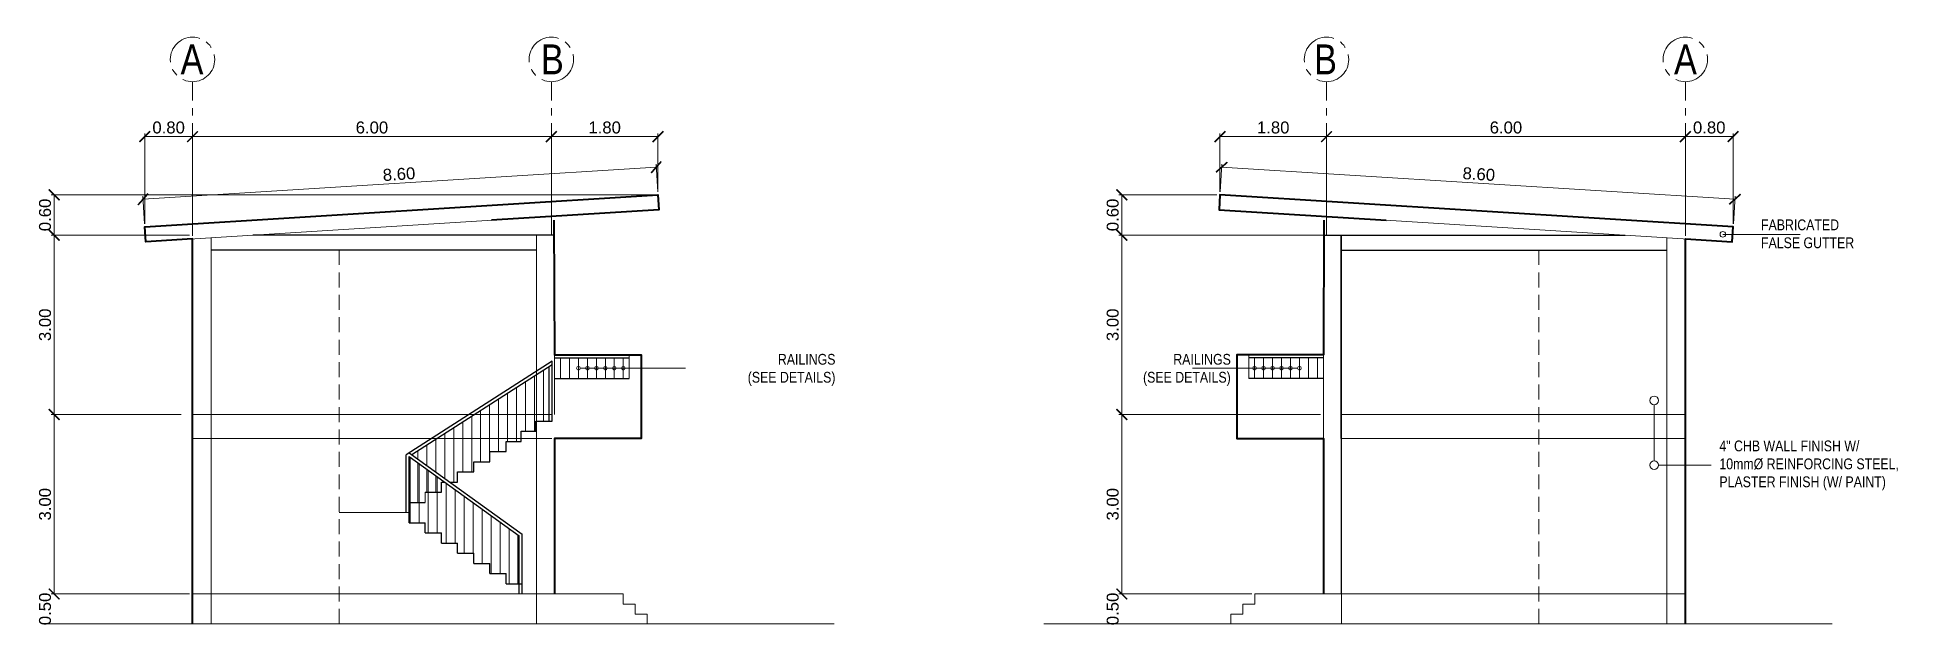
# Model space of a CAD drawing. Header units: metres. Extents: x -460 to 31334, y -1777 to 24987.
# Drawn here: x 71.7 to 102.81, y -844.78 to -834.96 of the extents above; entities that cross this region are included whole.
import ezdxf

# ---------------------------------------------------------------- set-up
doc = ezdxf.new("R2010")
doc.units = ezdxf.units.M
doc.header["$MEASUREMENT"] = 0
doc.linetypes.add('CENTER2', pattern=[1.125, 0.75, -0.125, 0.125, -0.125])
doc.linetypes.add('DASHED2', pattern=[0.375, 0.25, -0.125])
doc.layers.get('Defpoints').update_dxf_attribs({"color": 2})
doc.layers.add('01 FURNITURE', color=8, linetype='Continuous')
doc.layers.add('Anno_Flr. Level', color=1, linetype='Continuous')
doc.layers.add('Arch_Door', color=1, linetype='Continuous', lineweight=18)
doc.layers.add('DIM', color=8, linetype='Continuous', lineweight=5)
doc.styles.add('AN100', font='ARIALN.TTF', dxfattribs={"height": 0.25})
doc.styles.get("Standard").update_dxf_attribs({"font": 'arial.ttf'})
doc.dimstyles.new('elev', dxfattribs={"dimtxt": 0.2, "dimasz": 0.18, "dimexe": 0.05, "dimexo": 0.05, "dimgap": 0.05, "dimtad": 1, "dimzin": 0, "dimdsep": 46, "dimtxsty": 'Standard', "dimblk": 'ARCHTICK', "dimcen": 0.025, "dimclrd": 256, "dimclre": 256, "dimadec": 0, "dimazin": 0, "dimtfac": 1, "dimtix": 1, "dimtofl": 0, "dimtmove": 0, "dimatfit": 3, "dimldrblk": 'ARCHTICK', "dimfxl": 0.1, "dimtolj": 1, "dimtzin": 0, "dimlwd": -1, "dimlwe": -1, "dimarcsym": 0})

msp = doc.modelspace()

# ---------------------------------------------------------------- texts
at = {"layer": 'Anno_Flr. Level', "color": 1, "lineweight": 9, "char_height": 0.18, "width": 3.0536596}
for s, insert, attachment_point in [('\\A1;{\\fArial Narrow|b0|i0|c0|p34;FABRICATED \\PFALSE GUTTER}', (100.51948, -838.00842), 1), ('\\A1;{\\fArial Narrow|b0|i0|c0|p34;RAILINGS \\P(SEE DETAILS) }', (85.04462, -840.25641), 3), ('\\A1;\\pi2.11768;{\\fArial Narrow|b0|i0|c0|p34;RAILINGS \\P\\pi1.61206;(SEE DETAILS) }', (88.57555, -840.25641), 1), ('\\A1;{\\fArial Narrow|b0|i0|c0|p34;4" CHB WALL FINISH W/ 10mmØ REINFORCING STEEL, PLASTER FINISH (W/ PAINT) }', (99.82366, -841.70444), 1)]:
    msp.add_mtext(s, dxfattribs=dict(at, insert=insert, attachment_point=attachment_point))
at = {"layer": 'Arch_Door', "color": 5, "linetype": 'Continuous', "char_height": 0.5, "width": 0.1151731, "style": 'AN100'}
for s, insert, attachment_point in [('{\\C3;A}', (74.4774, -835.0827), 3), ('{\\C3;B}', (80.5028, -835.0827), 3), ('{\\C3;B}', (93.0475, -835.0827), 1), ('{\\C3;A}', (99.06553, -835.0827), 1)]:
    msp.add_mtext(s, dxfattribs=dict(at, insert=insert, attachment_point=attachment_point))

# ---------------------------------------------------------------- blocks, each defined once
blk = doc.blocks.new('_ArchTick')
at = {"color": 0, "linetype": 'ByBlock', "const_width": 0.15}
blk.add_lwpolyline([(-0.5, -0.5), (0.5, 0.5)], dxfattribs=at)
blk = doc.blocks.new('*D699')
at = {"layer": 'Defpoints', "color": 0, "transparency": 16777216}
for p in [(73.468, -837.671), (82.077, -837.596), (73.497, -838.132)]:
    blk.add_point(p, dxfattribs=at)
at = {"layer": 'DIM', "transparency": 16777216}
for p, q in [((82.074, -837.546), (82.045, -837.085)), ((82.048, -837.135), (73.468, -837.671)), ((73.494, -838.083), (73.465, -837.621))]:
    blk.add_line(p, q, dxfattribs=at)
at = {"layer": 'DIM', "transparency": 16777216, "xscale": 0.18, "yscale": 0.18, "zscale": 0.18}
for p, rotation in [((82.048, -837.135), 3.576334375000414), ((73.468, -837.671), 183.5763343750004)]:
    blk.add_blockref('_ArchTick', p, dxfattribs=dict(at, rotation=rotation))
at = {"layer": 'DIM', "color": 0, "lineweight": 9, "transparency": 16777216, "insert": (77.748, -837.251), "char_height": 0.2, "attachment_point": 5, "rotation": 3.5763}
blk.add_mtext('\\A1;8.60', dxfattribs=at)
blk = doc.blocks.new('*D700')
at = {"layer": 'Defpoints', "color": 0, "transparency": 16777216}
for p in [(80.295, -836.624), (80.295, -837.92), (74.295, -838.333)]:
    blk.add_point(p, dxfattribs=at)
at = {"layer": 'DIM', "transparency": 16777216}
for p, q in [((74.295, -838.283), (74.295, -836.574)), ((74.295, -836.624), (80.295, -836.624)), ((80.295, -837.87), (80.295, -836.574))]:
    blk.add_line(p, q, dxfattribs=at)
at = {"layer": 'DIM', "transparency": 16777216, "xscale": 0.18, "yscale": 0.18, "zscale": 0.18, "rotation": 180}
blk.add_blockref('_ArchTick', (74.295, -836.624), dxfattribs=at)
at = {"layer": 'DIM', "transparency": 16777216, "xscale": 0.18, "yscale": 0.18, "zscale": 0.18}
blk.add_blockref('_ArchTick', (80.295, -836.624), dxfattribs=at)
at = {"layer": 'DIM', "color": 0, "lineweight": 9, "transparency": 16777216, "insert": (77.295, -836.472), "char_height": 0.2, "attachment_point": 5}
blk.add_mtext('\\A1;6.00', dxfattribs=at)
blk = doc.blocks.new('*D693')
at = {"layer": 'Defpoints', "color": 0, "transparency": 16777216}
for p in [(74.078, -841.27), (71.982, -844.27), (74.295, -844.27)]:
    blk.add_point(p, dxfattribs=at)
at = {"layer": 'DIM', "transparency": 16777216}
for p, q in [((74.028, -841.27), (71.932, -841.27)), ((71.982, -841.27), (71.982, -844.27)), ((74.245, -844.27), (71.932, -844.27))]:
    blk.add_line(p, q, dxfattribs=at)
at = {"layer": 'DIM', "transparency": 16777216, "xscale": 0.18, "yscale": 0.18, "zscale": 0.18}
for p, rotation in [((71.982, -841.27), 90), ((71.982, -844.27), 270)]:
    blk.add_blockref('_ArchTick', p, dxfattribs=dict(at, rotation=rotation))
at = {"layer": 'DIM', "color": 0, "lineweight": 9, "transparency": 16777216, "insert": (71.83, -842.77), "char_height": 0.2, "attachment_point": 5, "rotation": 90}
blk.add_mtext('\\A1;3.00', dxfattribs=at)
blk = doc.blocks.new('*D694')
at = {"layer": 'Defpoints', "color": 0, "transparency": 16777216}
for p in [(74.295, -844.27), (71.982, -844.77), (73.564, -844.77)]:
    blk.add_point(p, dxfattribs=at)
at = {"layer": 'DIM', "transparency": 16777216}
for p, q in [((74.245, -844.27), (71.932, -844.27)), ((73.514, -844.77), (71.932, -844.77))]:
    blk.add_line(p, q, dxfattribs=at)
at = {"layer": 'DIM', "color": 0, "lineweight": 9, "transparency": 16777216, "insert": (71.83, -844.52), "char_height": 0.2, "attachment_point": 5, "rotation": 90}
blk.add_mtext('\\A1;0.50', dxfattribs=at)
blk = doc.blocks.new('*D695')
at = {"layer": 'Defpoints', "color": 0, "transparency": 16777216}
for p in [(74.295, -838.27), (71.982, -841.27), (74.156, -841.27)]:
    blk.add_point(p, dxfattribs=at)
at = {"layer": 'DIM', "transparency": 16777216}
for p, q in [((74.245, -838.27), (71.932, -838.27)), ((71.982, -838.27), (71.982, -841.27)), ((74.106, -841.27), (71.932, -841.27))]:
    blk.add_line(p, q, dxfattribs=at)
at = {"layer": 'DIM', "transparency": 16777216, "xscale": 0.18, "yscale": 0.18, "zscale": 0.18}
for p, rotation in [((71.982, -838.27), 90), ((71.982, -841.27), 270)]:
    blk.add_blockref('_ArchTick', p, dxfattribs=dict(at, rotation=rotation))
at = {"layer": 'DIM', "color": 0, "lineweight": 9, "transparency": 16777216, "insert": (71.83, -839.77), "char_height": 0.2, "attachment_point": 5, "rotation": 90}
blk.add_mtext('\\A1;3.00', dxfattribs=at)
blk = doc.blocks.new('*D696')
at = {"layer": 'Defpoints', "color": 0, "transparency": 16777216}
for p in [(82.077, -837.596), (71.982, -838.27), (74.295, -838.27)]:
    blk.add_point(p, dxfattribs=at)
at = {"layer": 'DIM', "transparency": 16777216}
for p, q in [((82.027, -837.596), (71.932, -837.596)), ((71.982, -837.596), (71.982, -838.27)), ((74.245, -838.27), (71.932, -838.27))]:
    blk.add_line(p, q, dxfattribs=at)
at = {"layer": 'DIM', "transparency": 16777216, "xscale": 0.18, "yscale": 0.18, "zscale": 0.18}
for p, rotation in [((71.982, -837.596), 90), ((71.982, -838.27), 270)]:
    blk.add_blockref('_ArchTick', p, dxfattribs=dict(at, rotation=rotation))
at = {"layer": 'DIM', "color": 0, "lineweight": 9, "transparency": 16777216, "insert": (71.83, -837.933), "char_height": 0.2, "attachment_point": 5, "rotation": 90}
blk.add_mtext('\\A1;0.60', dxfattribs=at)
blk = doc.blocks.new('*D713')
at = {"layer": 'Defpoints', "color": 0, "transparency": 16777216}
for p in [(80.295, -836.624), (82.077, -837.596), (80.295, -837.92)]:
    blk.add_point(p, dxfattribs=at)
at = {"layer": 'DIM', "transparency": 16777216}
for p, q in [((80.295, -837.87), (80.295, -836.574)), ((82.077, -836.624), (80.295, -836.624)), ((82.077, -837.546), (82.077, -836.574))]:
    blk.add_line(p, q, dxfattribs=at)
at = {"layer": 'DIM', "transparency": 16777216, "xscale": 0.18, "yscale": 0.18, "zscale": 0.18, "rotation": 180}
blk.add_blockref('_ArchTick', (80.295, -836.624), dxfattribs=at)
at = {"layer": 'DIM', "transparency": 16777216, "xscale": 0.18, "yscale": 0.18, "zscale": 0.18}
blk.add_blockref('_ArchTick', (82.077, -836.624), dxfattribs=at)
at = {"layer": 'DIM', "color": 0, "lineweight": 9, "transparency": 16777216, "insert": (81.186, -836.472), "char_height": 0.2, "attachment_point": 5}
blk.add_mtext('\\A1;1.80', dxfattribs=at)
blk = doc.blocks.new('*D714')
at = {"layer": 'Defpoints', "color": 0, "transparency": 16777216}
for p in [(73.497, -836.624), (73.497, -838.132), (74.295, -838.333)]:
    blk.add_point(p, dxfattribs=at)
at = {"layer": 'DIM', "transparency": 16777216}
for p, q in [((73.497, -838.082), (73.497, -836.574)), ((74.295, -836.624), (73.497, -836.624)), ((74.295, -838.283), (74.295, -836.574))]:
    blk.add_line(p, q, dxfattribs=at)
at = {"layer": 'DIM', "transparency": 16777216, "xscale": 0.18, "yscale": 0.18, "zscale": 0.18, "rotation": 180}
blk.add_blockref('_ArchTick', (73.497, -836.624), dxfattribs=at)
at = {"layer": 'DIM', "transparency": 16777216, "xscale": 0.18, "yscale": 0.18, "zscale": 0.18}
blk.add_blockref('_ArchTick', (74.295, -836.624), dxfattribs=at)
at = {"layer": 'DIM', "color": 0, "lineweight": 9, "transparency": 16777216, "insert": (73.896, -836.472), "char_height": 0.2, "attachment_point": 5}
blk.add_mtext('\\A1;0.80', dxfattribs=at)
blk = doc.blocks.new('*D715')
at = {"layer": 'Defpoints', "color": 0, "transparency": 16777216}
for p in [(91.474, -837.596), (100.083, -837.671), (100.054, -838.132)]:
    blk.add_point(p, dxfattribs=at)
at = {"layer": 'DIM', "transparency": 16777216}
for p, q in [((91.477, -837.546), (91.506, -837.085)), ((91.502, -837.135), (100.083, -837.671)), ((100.057, -838.083), (100.086, -837.621))]:
    blk.add_line(p, q, dxfattribs=at)
at = {"layer": 'DIM', "transparency": 16777216, "xscale": 0.18, "yscale": 0.18, "zscale": 0.18}
for p, rotation in [((91.502, -837.135), 176.4236656249996), ((100.083, -837.671), 356.4236656249996)]:
    blk.add_blockref('_ArchTick', p, dxfattribs=dict(at, rotation=rotation))
at = {"layer": 'DIM', "color": 0, "lineweight": 9, "transparency": 16777216, "insert": (95.802, -837.251), "char_height": 0.2, "attachment_point": 5, "rotation": 356.4237}
blk.add_mtext('\\A1;8.60', dxfattribs=at)
blk = doc.blocks.new('*D718')
at = {"layer": 'Defpoints', "color": 0, "transparency": 16777216}
for p in [(93.255, -836.624), (93.255, -837.92), (99.255, -838.333)]:
    blk.add_point(p, dxfattribs=at)
at = {"layer": 'DIM', "transparency": 16777216}
for p, q in [((93.255, -837.87), (93.255, -836.574)), ((99.255, -836.624), (93.255, -836.624)), ((99.255, -838.283), (99.255, -836.574))]:
    blk.add_line(p, q, dxfattribs=at)
at = {"layer": 'DIM', "transparency": 16777216, "xscale": 0.18, "yscale": 0.18, "zscale": 0.18, "rotation": 180}
blk.add_blockref('_ArchTick', (93.255, -836.624), dxfattribs=at)
at = {"layer": 'DIM', "transparency": 16777216, "xscale": 0.18, "yscale": 0.18, "zscale": 0.18}
blk.add_blockref('_ArchTick', (99.255, -836.624), dxfattribs=at)
at = {"layer": 'DIM', "color": 0, "lineweight": 9, "transparency": 16777216, "insert": (96.255, -836.472), "char_height": 0.2, "attachment_point": 5}
blk.add_mtext('\\A1;6.00', dxfattribs=at)
blk = doc.blocks.new('*D716')
at = {"layer": 'Defpoints', "color": 0, "transparency": 16777216}
for p in [(93.255, -836.624), (91.474, -837.596), (93.255, -837.92)]:
    blk.add_point(p, dxfattribs=at)
at = {"layer": 'DIM', "transparency": 16777216}
for p, q in [((91.474, -837.546), (91.474, -836.574)), ((91.474, -836.624), (93.255, -836.624)), ((93.255, -837.87), (93.255, -836.574))]:
    blk.add_line(p, q, dxfattribs=at)
at = {"layer": 'DIM', "transparency": 16777216, "xscale": 0.18, "yscale": 0.18, "zscale": 0.18, "rotation": 180}
blk.add_blockref('_ArchTick', (91.474, -836.624), dxfattribs=at)
at = {"layer": 'DIM', "transparency": 16777216, "xscale": 0.18, "yscale": 0.18, "zscale": 0.18}
blk.add_blockref('_ArchTick', (93.255, -836.624), dxfattribs=at)
at = {"layer": 'DIM', "color": 0, "lineweight": 9, "transparency": 16777216, "insert": (92.364, -836.472), "char_height": 0.2, "attachment_point": 5}
blk.add_mtext('\\A1;1.80', dxfattribs=at)
blk = doc.blocks.new('*D717')
at = {"layer": 'Defpoints', "color": 0, "transparency": 16777216}
for p in [(100.054, -836.624), (99.255, -838.333), (100.054, -838.132)]:
    blk.add_point(p, dxfattribs=at)
at = {"layer": 'DIM', "transparency": 16777216}
for p, q in [((99.255, -838.283), (99.255, -836.574)), ((99.255, -836.624), (100.054, -836.624)), ((100.054, -838.082), (100.054, -836.574))]:
    blk.add_line(p, q, dxfattribs=at)
at = {"layer": 'DIM', "transparency": 16777216, "xscale": 0.18, "yscale": 0.18, "zscale": 0.18, "rotation": 180}
blk.add_blockref('_ArchTick', (99.255, -836.624), dxfattribs=at)
at = {"layer": 'DIM', "transparency": 16777216, "xscale": 0.18, "yscale": 0.18, "zscale": 0.18}
blk.add_blockref('_ArchTick', (100.054, -836.624), dxfattribs=at)
at = {"layer": 'DIM', "color": 0, "lineweight": 9, "transparency": 16777216, "insert": (99.654, -836.472), "char_height": 0.2, "attachment_point": 5}
blk.add_mtext('\\A1;0.80', dxfattribs=at)
blk = doc.blocks.new('*D721')
at = {"layer": 'Defpoints', "color": 0, "transparency": 16777216}
for p in [(93.203, -841.27), (89.833, -844.27), (92.055, -844.27)]:
    blk.add_point(p, dxfattribs=at)
at = {"layer": 'DIM', "transparency": 16777216}
for p, q in [((93.153, -841.27), (89.783, -841.27)), ((89.833, -841.27), (89.833, -844.27)), ((92.005, -844.27), (89.783, -844.27))]:
    blk.add_line(p, q, dxfattribs=at)
at = {"layer": 'DIM', "transparency": 16777216, "xscale": 0.18, "yscale": 0.18, "zscale": 0.18}
for p, rotation in [((89.833, -841.27), 90), ((89.833, -844.27), 270)]:
    blk.add_blockref('_ArchTick', p, dxfattribs=dict(at, rotation=rotation))
at = {"layer": 'DIM', "color": 0, "lineweight": 9, "transparency": 16777216, "insert": (89.681, -842.77), "char_height": 0.2, "attachment_point": 5, "rotation": 90}
blk.add_mtext('\\A1;3.00', dxfattribs=at)
blk = doc.blocks.new('*D722')
at = {"layer": 'Defpoints', "color": 0, "transparency": 16777216}
for p in [(92.055, -844.27), (89.833, -844.77), (91.655, -844.77)]:
    blk.add_point(p, dxfattribs=at)
at = {"layer": 'DIM', "transparency": 16777216}
for p, q in [((92.005, -844.27), (89.783, -844.27)), ((91.605, -844.77), (89.783, -844.77))]:
    blk.add_line(p, q, dxfattribs=at)
at = {"layer": 'DIM', "color": 0, "lineweight": 9, "transparency": 16777216, "insert": (89.681, -844.52), "char_height": 0.2, "attachment_point": 5, "rotation": 90}
blk.add_mtext('\\A1;0.50', dxfattribs=at)
blk = doc.blocks.new('*D719')
at = {"layer": 'Defpoints', "color": 0, "transparency": 16777216}
for p in [(93.505, -838.27), (89.833, -841.27), (93.203, -841.27)]:
    blk.add_point(p, dxfattribs=at)
at = {"layer": 'DIM', "transparency": 16777216}
for p, q in [((93.455, -838.27), (89.783, -838.27)), ((89.833, -838.27), (89.833, -841.27)), ((93.153, -841.27), (89.783, -841.27))]:
    blk.add_line(p, q, dxfattribs=at)
at = {"layer": 'DIM', "transparency": 16777216, "xscale": 0.18, "yscale": 0.18, "zscale": 0.18}
for p, rotation in [((89.833, -838.27), 90), ((89.833, -841.27), 270)]:
    blk.add_blockref('_ArchTick', p, dxfattribs=dict(at, rotation=rotation))
at = {"layer": 'DIM', "color": 0, "lineweight": 9, "transparency": 16777216, "insert": (89.681, -839.77), "char_height": 0.2, "attachment_point": 5, "rotation": 90}
blk.add_mtext('\\A1;3.00', dxfattribs=at)
blk = doc.blocks.new('*D720')
at = {"layer": 'Defpoints', "color": 0, "transparency": 16777216}
for p in [(91.474, -837.596), (89.833, -838.27), (93.505, -838.27)]:
    blk.add_point(p, dxfattribs=at)
at = {"layer": 'DIM', "transparency": 16777216}
for p, q in [((91.424, -837.596), (89.783, -837.596)), ((89.833, -837.596), (89.833, -838.27)), ((93.455, -838.27), (89.783, -838.27))]:
    blk.add_line(p, q, dxfattribs=at)
at = {"layer": 'DIM', "transparency": 16777216, "xscale": 0.18, "yscale": 0.18, "zscale": 0.18}
for p, rotation in [((89.833, -837.596), 90), ((89.833, -838.27), 270)]:
    blk.add_blockref('_ArchTick', p, dxfattribs=dict(at, rotation=rotation))
at = {"layer": 'DIM', "color": 0, "lineweight": 9, "transparency": 16777216, "insert": (89.681, -837.933), "char_height": 0.2, "attachment_point": 5, "rotation": 90}
blk.add_mtext('\\A1;0.60', dxfattribs=at)

# ---------------------------------------------------------------- dimensions: what is measured, and where the dimension line sits
at = {"layer": 'DIM', "color": 0, "lineweight": 9}
for base, p1, p2, angle, picture, middle in [((73.49664, -836.62423), (74.29509, -838.33305), (73.49664, -838.13246), 180, '*D714', (73.89587, -836.47212)), ((93.25522, -836.62423), (99.25522, -838.33305), (93.25522, -837.92035), 180, '*D718', (96.25522, -836.47212)), ((71.98211, -841.26977), (74.29509, -838.27006), (74.15583, -841.26977), 90, '*D695', (71.82993, -839.76991)), ((89.83347, -841.26977), (93.50522, -838.26977), (93.20255, -841.26977), 90, '*D719', (89.68129, -839.76977)), ((71.98211, -844.26977), (74.07848, -841.26977), (74.29509, -844.26977), 90, '*D693', (71.82993, -842.76977)), ((89.83347, -844.26977), (93.20255, -841.26977), (92.05522, -844.26977), 90, '*D721', (89.68129, -842.76977)), ((71.98211, -844.76977), (74.29509, -844.26977), (73.56391, -844.76977), 90, '*D694', (71.83, -844.51977)), ((89.83347, -844.76977), (92.05522, -844.26977), (91.65522, -844.76977), 90, '*D722', (89.68136, -844.51977))]:
    dim = msp.add_linear_dim(base=base, p1=p1, p2=p2, angle=angle, dimstyle='elev', dxfattribs=at)
    dim.commit()
    dim.dimension.update_dxf_attribs({"geometry": picture, "text_midpoint": middle})
for base, p1, p2, picture, middle in [((80.29509, -836.62423), (74.29509, -838.33305), (80.29509, -837.92035), '*D700', (77.29509, -836.47212)), ((100.05366, -836.62423), (99.25522, -838.33305), (100.05366, -838.13246), '*D717', (99.65444, -836.47212))]:
    dim = msp.add_linear_dim(base=base, p1=p1, p2=p2, dimstyle='elev', dxfattribs=at)
    dim.commit()
    dim.dimension.update_dxf_attribs({"geometry": picture, "text_midpoint": middle})
for base, p1, p2, angle, text, picture, middle in [((80.29509, -836.62423), (82.07672, -837.59621), (80.29509, -837.92035), 180, '1.80', '*D713', (81.18591, -836.47212)), ((71.98211, -838.27006), (82.07672, -837.59621), (74.29509, -838.27006), 90, '0.60', '*D696', (71.83, -837.93313)), ((89.83347, -838.26977), (91.47358, -837.59621), (93.50522, -838.26977), 90, '0.60', '*D720', (89.68136, -837.93299))]:
    dim = msp.add_linear_dim(base=base, p1=p1, p2=p2, angle=angle, text=text, dimstyle='elev', dxfattribs=at)
    dim.commit()
    dim.dimension.update_dxf_attribs({"geometry": picture, "text_midpoint": middle})
dim = msp.add_linear_dim(base=(93.25522, -836.62423), p1=(91.47358, -837.59621), p2=(93.25522, -837.92035), text='1.80', dimstyle='elev', dxfattribs=at)
dim.commit()
dim.dimension.update_dxf_attribs({"geometry": '*D716', "text_midpoint": (92.3644, -836.47212)})
for p1, p2, distance, picture, middle in [((82.07672, -837.59621), (73.49664, -838.13246), -0.46256, '*D699', (77.74834, -837.25086)), ((91.47358, -837.59621), (100.05366, -838.13246), 0.46256, '*D715', (95.80196, -837.25086))]:
    dim = msp.add_aligned_dim(p1=p1, p2=p2, distance=distance, dimstyle='elev', dxfattribs=at)
    dim.commit()
    dim.dimension.update_dxf_attribs({"geometry": picture, "text_midpoint": middle})

# ---------------------------------------------------------------- linework, layer by layer
at = {"layer": '01 FURNITURE', "color": 18, "linetype": 'CENTER2', "lineweight": 9, "true_color": 0x000000}
for p, q in [((74.29509, -838.27164), (74.29509, -835.70554)), ((80.29509, -838.27164), (80.29509, -835.70554)), ((93.25522, -838.27164), (93.25522, -835.70554)), ((99.25522, -838.27164), (99.25522, -835.70554))]:
    msp.add_line(p, q, dxfattribs=at)
at = {"layer": '01 FURNITURE', "color": 4, "lineweight": 9}
for p, q in [((73.69509, -838.12006), (80.89509, -837.67006)), ((99.85522, -838.12006), (92.65522, -837.67006)), ((73.71068, -838.36957), (80.91068, -837.91957)), ((99.83962, -838.36957), (92.63962, -837.91957)), ((93.20255, -841.66977), (93.20255, -838.26977)), ((80.30775, -841.37977), (80.30775, -841.26977)), ((93.50255, -841.66977), (93.50255, -844.26977)), ((77.91775, -841.96913), (77.91611, -841.97019)), ((78.18775, -842.73977), (78.18775, -842.56977))]:
    msp.add_line(p, q, dxfattribs=at)
at = {"layer": '01 FURNITURE', "color": 250, "lineweight": 9}
for p, q in [((74.29509, -838.27006), (74.29509, -838.23227)), ((74.29509, -844.76977), (74.29509, -838.33305)), ((74.60444, -844.76977), (74.60444, -838.31371)), ((80.04509, -844.76977), (80.04509, -838.26977)), ((93.50522, -844.76977), (93.50522, -838.26977)), ((98.94586, -844.76977), (98.94586, -838.31371)), ((99.25522, -838.27006), (99.25522, -838.23227)), ((99.25522, -844.76977), (99.25522, -838.33305)), ((80.34775, -841.26977), (80.34775, -840.26977)), ((81.59509, -840.66977), (81.59509, -840.26977)), ((81.79509, -841.66977), (81.79509, -840.26977)), ((91.75522, -841.66977), (91.75522, -840.26977)), ((91.95522, -840.66977), (91.95522, -840.26977)), ((93.20255, -841.26977), (93.20255, -840.26977)), ((80.34775, -844.26977), (80.34775, -841.66977)), ((93.20255, -844.26977), (93.20255, -841.66977)), ((79.80775, -844.26977), (79.80775, -844.09977)), ((81.49509, -844.43977), (81.49509, -844.26977)), ((92.05522, -844.43977), (92.05522, -844.26977))]:
    msp.add_line(p, q, dxfattribs=at)
at = {"layer": '01 FURNITURE', "color": 4, "lineweight": 30}
for p, q in [((80.34509, -838.27006), (75.30289, -838.27006)), ((93.20522, -838.27006), (98.24741, -838.27006)), ((93.50255, -841.66977), (93.50255, -838.26977)), ((80.04509, -838.52006), (74.60444, -838.52006)), ((93.50522, -838.52006), (98.94586, -838.52006)), ((80.30775, -840.37977), (77.86775, -841.94178)), ((80.30775, -840.43913), (77.96142, -841.94118)), ((80.25775, -841.37977), (80.25775, -840.47114)), ((80.30775, -841.37977), (80.30775, -840.37977)), ((77.86775, -842.90977), (77.86775, -841.94178)), ((77.91611, -841.97019), (79.75775, -843.29539)), ((77.91775, -841.90977), (79.80775, -843.26977)), ((77.91775, -842.90977), (77.91775, -841.96913)), ((79.75775, -844.26977), (79.75775, -843.29539)), ((79.80775, -844.26977), (79.80775, -843.26977))]:
    msp.add_line(p, q, dxfattribs=at)
at = {"layer": '01 FURNITURE', "color": 250, "linetype": 'DASHED2', "lineweight": 9}
for p, q in [((75.70444, -838.27006), (75.70444, -838.26977)), ((97.84586, -838.27006), (97.84586, -838.26977)), ((76.74775, -844.76977), (76.74775, -838.52006)), ((96.80255, -844.76977), (96.80255, -838.52006))]:
    msp.add_line(p, q, dxfattribs=at)
at = {"layer": '01 FURNITURE', "color": 18, "lineweight": 9, "true_color": 0x000000}
for p, q in [((99.88194, -838.25722), (101.17468, -838.25722)), ((80.7783, -840.49477), (82.53845, -840.49477)), ((92.772, -840.49477), (91.01185, -840.49477))]:
    msp.add_line(p, q, dxfattribs=at)
at = {"layer": '01 FURNITURE', "color": 4, "lineweight": 20}
for p, q in [((80.16275, -840.53196), (80.16275, -841.37977)), ((80.44775, -840.66977), (80.44775, -840.31977)), ((80.59775, -840.66977), (80.59775, -840.31977)), ((80.74775, -840.66977), (80.74775, -840.31977)), ((80.89775, -840.66977), (80.89775, -840.31977)), ((81.04775, -840.66977), (81.04775, -840.31977)), ((81.19775, -840.66977), (81.19775, -840.31977)), ((81.34775, -840.66977), (81.34775, -840.31977)), ((81.49775, -840.66977), (81.49775, -840.31977)), ((92.05255, -840.66977), (92.05255, -840.31977)), ((92.20255, -840.66977), (92.20255, -840.31977)), ((92.35255, -840.66977), (92.35255, -840.31977)), ((92.50255, -840.66977), (92.50255, -840.31977)), ((92.65255, -840.66977), (92.65255, -840.31977)), ((92.80255, -840.66977), (92.80255, -840.31977)), ((92.95255, -840.66977), (92.95255, -840.31977)), ((93.10255, -840.66977), (93.10255, -840.31977)), ((79.71275, -840.82003), (79.71275, -841.71977)), ((79.86275, -840.72401), (79.86275, -841.54977)), ((80.01275, -840.62798), (80.01275, -841.54977)), ((79.26275, -841.10811), (79.26275, -842.05977)), ((79.41275, -841.01208), (79.41275, -841.88977)), ((79.56275, -840.91606), (79.56275, -841.71977)), ((78.81275, -841.39619), (78.81275, -842.22977)), ((78.96275, -841.30016), (78.96275, -842.22977)), ((79.11275, -841.20413), (79.11275, -842.05977)), ((78.36275, -841.68426), (78.36275, -842.22998)), ((78.51275, -841.58824), (78.51275, -842.33792)), ((78.66275, -841.49221), (78.66275, -842.39977)), ((77.93693, -841.98517), (77.93693, -843.07977)), ((78.06275, -841.87631), (78.06275, -842.01411)), ((78.06275, -842.07571), (78.06275, -842.73977)), ((78.21275, -841.78029), (78.21275, -842.12204)), ((78.08693, -842.0931), (78.08693, -843.07977)), ((78.21275, -842.18364), (78.21275, -842.56977)), ((78.23693, -842.20104), (78.23693, -843.24977)), ((78.36275, -842.29158), (78.36275, -842.56977)), ((78.38693, -842.30898), (78.38693, -843.24977)), ((78.53693, -842.41691), (78.53693, -843.41977)), ((78.68693, -842.52485), (78.68693, -843.41977)), ((78.83693, -842.63279), (78.83693, -843.58977)), ((78.98693, -842.74072), (78.98693, -843.58977)), ((79.13693, -842.84866), (79.13693, -843.75977)), ((79.28693, -842.9566), (79.28693, -843.92977)), ((79.43693, -843.06453), (79.43693, -843.92977)), ((79.58693, -843.17247), (79.58693, -844.09977)), ((79.73693, -843.28041), (79.73693, -844.09977))]:
    msp.add_line(p, q, dxfattribs=at)
at = {"layer": '01 FURNITURE', "color": 3, "lineweight": 30}
for p, q in [((80.34775, -840.31977), (81.59509, -840.31977)), ((93.20255, -840.31977), (91.95522, -840.31977))]:
    msp.add_line(p, q, dxfattribs=at)
at = {"layer": '01 FURNITURE', "color": 1, "lineweight": 30}
for p, q in [((80.34775, -840.66977), (81.59509, -840.66977)), ((93.20255, -840.66977), (91.95522, -840.66977))]:
    msp.add_line(p, q, dxfattribs=at)
at = {"layer": '01 FURNITURE', "color": 1, "lineweight": 20}
for p, q in [((74.30444, -841.26977), (80.30444, -841.26977)), ((99.24586, -841.26977), (93.50255, -841.26977)), ((74.30444, -841.66977), (80.30444, -841.66977)), ((99.24586, -841.66977), (93.50255, -841.66977))]:
    msp.add_line(p, q, dxfattribs=at)
at = {"layer": '01 FURNITURE', "color": 4, "lineweight": 25}
for p, q in [((80.03775, -841.54977), (80.03775, -841.37977)), ((80.03775, -841.37977), (80.30775, -841.37977)), ((79.53775, -841.88977), (79.53775, -841.71977)), ((79.53775, -841.71977), (79.78775, -841.71977)), ((79.78775, -841.71977), (79.78775, -841.54977)), ((79.78775, -841.54977), (80.03775, -841.54977)), ((78.99775, -842.22977), (78.99775, -842.05977)), ((78.99775, -842.05977), (79.26775, -842.05977)), ((79.26775, -842.05977), (79.26775, -841.88977)), ((79.26775, -841.88977), (79.53775, -841.88977)), ((78.45775, -842.56977), (78.45775, -842.39977)), ((78.45775, -842.39977), (78.51311, -842.39977)), ((78.51275, -842.39951), (78.51275, -842.39977)), ((78.59871, -842.39977), (78.72775, -842.39977)), ((78.72775, -842.39977), (78.72775, -842.22977)), ((78.72775, -842.22977), (78.99775, -842.22977)), ((78.18775, -842.56977), (78.45775, -842.56977)), ((77.91775, -842.90977), (77.91775, -842.73977)), ((77.91775, -842.73977), (78.18775, -842.73977))]:
    msp.add_line(p, q, dxfattribs=at)
at = {"layer": '01 FURNITURE', "color": 1, "lineweight": 9}
for p, q in [((76.74775, -842.90977), (77.91775, -842.90977)), ((74.30444, -844.26977), (81.40444, -844.26977)), ((99.24586, -844.26977), (92.14586, -844.26977)), ((71.83814, -844.76977), (85.02134, -844.76977)), ((101.71216, -844.76977), (88.52897, -844.76977))]:
    msp.add_line(p, q, dxfattribs=at)
at = {"layer": '01 FURNITURE', "color": 250, "lineweight": 25}
for p, q in [((77.91775, -843.07977), (77.91775, -842.90977)), ((78.18775, -843.24977), (78.18775, -843.07977)), ((78.45775, -843.41977), (78.45775, -843.24977)), ((78.72775, -843.58977), (78.72775, -843.41977)), ((78.99775, -843.75977), (78.99775, -843.58977)), ((79.26775, -843.92977), (79.26775, -843.75977)), ((79.53775, -844.09977), (79.53775, -843.92977))]:
    msp.add_line(p, q, dxfattribs=at)
at = {"layer": '01 FURNITURE', "color": 1, "lineweight": 25}
for p, q in [((77.91775, -843.07977), (78.18775, -843.07977)), ((78.18775, -843.24977), (78.45775, -843.24977)), ((78.45775, -843.41977), (78.72775, -843.41977)), ((78.72775, -843.58977), (78.99775, -843.58977)), ((78.99775, -843.75977), (79.26775, -843.75977)), ((79.26775, -843.92977), (79.53775, -843.92977)), ((79.53775, -844.09977), (79.80775, -844.09977))]:
    msp.add_line(p, q, dxfattribs=at)
at = {"layer": '01 FURNITURE', "color": 4, "lineweight": 40}
for points in [[(74.29509, -838.40366), (74.29509, -838.33332), (73.51224, -838.38198), (73.49664, -838.13246), (82.07672, -837.59621), (82.09232, -837.84572), (79.29549, -838.02052)], [(99.25522, -838.40366), (99.25522, -838.33332), (100.03807, -838.38198), (100.05366, -838.13246), (91.47358, -837.59621), (91.45799, -837.84572), (94.25482, -838.02052)], [(80.3388, -838.02052), (80.34775, -840.26977), (81.79509, -840.26977), (81.79509, -841.66977), (80.34775, -841.66977), (80.34775, -844.26977)], [(93.21151, -838.02052), (93.20255, -840.26977), (91.75522, -840.26977), (91.75522, -841.66977), (93.20255, -841.66977), (93.20255, -844.26977)], [(74.29509, -844.76977), (74.29509, -838.33305)], [(99.25522, -844.76977), (99.25522, -838.33305)]]:
    msp.add_lwpolyline(points, dxfattribs=at)
at = {"layer": '01 FURNITURE', "color": 18, "lineweight": 9, "true_color": 0x000000}
for points in [[(98.73372, -841.10543), (98.73372, -842.04422)], [(98.80629, -842.1168), (99.68635, -842.1168)]]:
    msp.add_lwpolyline(points, dxfattribs=at)
at = {"layer": '01 FURNITURE', "color": 4, "lineweight": 9}
for points in [[(80.04509, -844.26977), (81.49509, -844.26977), (81.49509, -844.43977), (81.69509, -844.43977), (81.69509, -844.60977), (81.89509, -844.60977), (81.89509, -844.76977)], [(93.50522, -844.26977), (92.05522, -844.26977), (92.05522, -844.43977), (91.85522, -844.43977), (91.85522, -844.60977), (91.65522, -844.60977), (91.65522, -844.76977)]]:
    msp.add_lwpolyline(points, dxfattribs=at)
at = {"layer": '01 FURNITURE', "color": 18, "linetype": 'CENTER2', "lineweight": 9, "true_color": 0x000000}
for centre in [(74.29509, -835.33363), (80.29509, -835.33363), (93.25522, -835.33363), (99.25522, -835.33363)]:
    msp.add_circle(centre, 0.37192, dxfattribs=at)
at = {"layer": '01 FURNITURE', "color": 18, "lineweight": 9, "true_color": 0x000000}
for centre, radius in [((99.88194, -838.25722), 0.04781), ((80.74775, -840.49477), 0.03055), ((80.89775, -840.49477), 0.03055), ((81.04775, -840.49477), 0.03055), ((81.19775, -840.49477), 0.03055), ((81.34775, -840.49477), 0.03055), ((81.49775, -840.49477), 0.03055), ((92.05255, -840.49477), 0.03055), ((92.20255, -840.49477), 0.03055), ((92.35255, -840.49477), 0.03055), ((92.50255, -840.49477), 0.03055), ((92.65255, -840.49477), 0.03055), ((92.80255, -840.49477), 0.03055), ((98.73372, -841.03286), 0.07257), ((98.73372, -842.1168), 0.07257)]:
    msp.add_circle(centre, radius, dxfattribs=at)

msp.set_redraw_order([(e.dxf.handle, doc.entitydb.next_handle()) for e in msp.query("TEXT MTEXT ATTDEF DIMENSION ARC_DIMENSION")])  # texts and dimensions are drawn at this point

doc.saveas('drawing.dxf')
